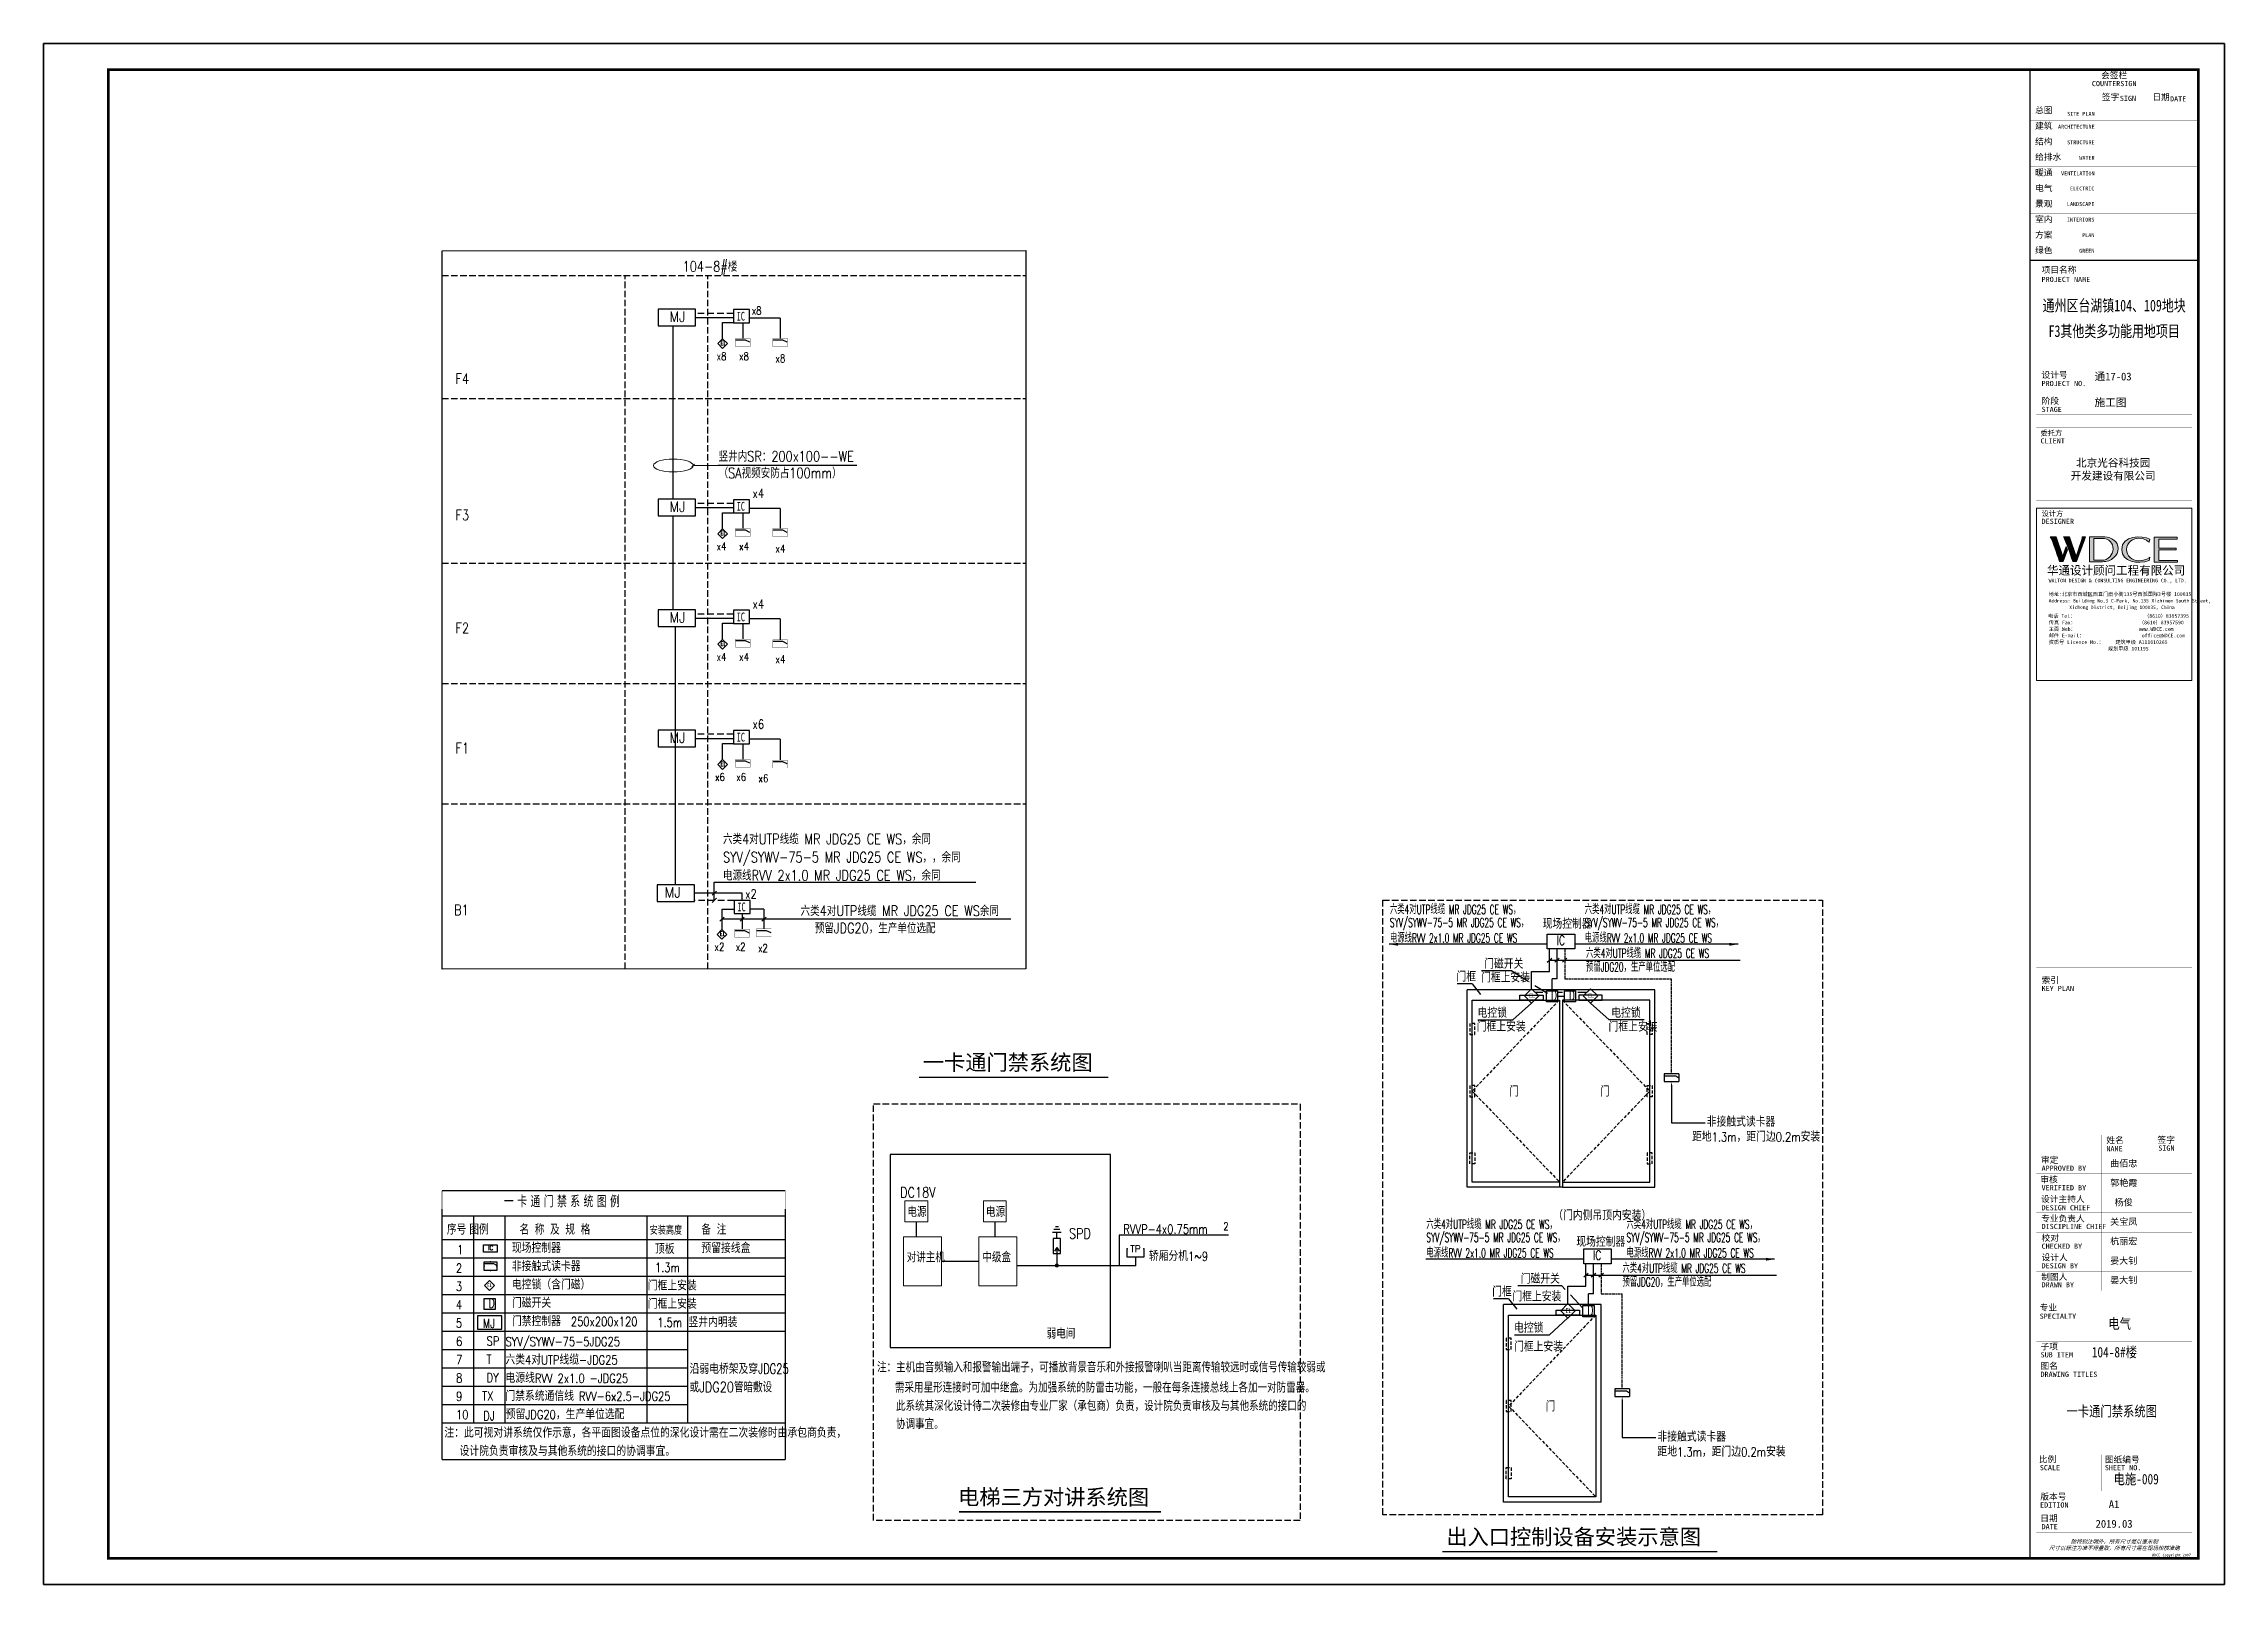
# Model space of a CAD drawing. Extents: x -54686 to 596156, y -555137 to 71395.
# Drawn here: x 215754 to 299854, y -261651 to -202251 of the extents above; entities that cross this region are included whole.
import ezdxf
from ezdxf.enums import TextEntityAlignment as Align

# ---------------------------------------------------------------- set-up
doc = ezdxf.new("R2010")
doc.units = 0
doc.header["$LTSCALE"] = 1000
for name, pattern in [('ah-pole_200$0$CENTER2', [28.575, 19.05, -3.175, 3.175, -3.175]), ('CONTINOUS', [0]), ('DASH', [0.35, 0.25, -0.1]), ('DASH1', [0.09375, 0.0625, -0.03125]), ('HIDDEN', [0.375, 0.25, -0.125]), ('VENT', [0.1875, 0.125, -0.0625])]:
    doc.linetypes.add(name, pattern=pattern)
doc.layers.get('0').update_dxf_attribs({"linetype": 'CONTINUOUS'})
doc.layers.get('Defpoints').update_dxf_attribs({"linetype": 'CONTINUOUS'})
for name, color, linetype in [('0-弱电', 7, 'CONTINUOUS'), ('A', 3, 'CONTINUOUS'), ('ah-pole_200$0$A-FLOR-8', 252, 'ah-pole_200$0$CENTER2'), ('DATA', 252, 'CONTINUOUS'), ('DIAN1', 252, 'CONTINUOUS'), ('DIM-系统', 3, 'CONTINUOUS'), ('DQ', 7, 'CONTINOUS'), ('E-ANNO-TABT', 252, 'CONTINUOUS'), ('E-EQUIP-通讯', 3, 'CONTINUOUS'), ('E-TEL_TEXT', 252, 'CONTINUOUS'), ('ELV-CCTV', 252, 'CONTINUOUS'), ('EP', 252, 'CONTINUOUS'), ('EPP', 252, 'DASH1'), ('EQUIP', 3, 'CONTINUOUS'), ('EQUIP-消防', 3, 'CONTINUOUS'), ('EQUIP-通讯', 3, 'CONTINUOUS'), ('EV-LINE', 252, 'CONTINUOUS'), ('LIU', 252, 'CONTINUOUS'), ('SCH', 252, 'CONTINUOUS'), ('SHEET_TEXT', 7, 'CONTINUOUS'), ('SYSTEM', 252, 'CONTINUOUS'), ('TEL_TEXT', 3, 'CONTINUOUS'), ('TEL_TITLE', 6, 'CONTINUOUS'), ('TQ', 252, 'CONTINUOUS'), ('TXT', 252, 'CONTINUOUS'), ('TXT-C', 252, 'CONTINUOUS'), ('WALL', 9, 'CONTINUOUS'), ('WIRE-消防', 4, 'TG_FS'), ('WIRE-照明', 1, 'CONTINUOUS'), ('东仁思床', 3, 'CONTINUOUS'), ('电气文字', 7, 'CONTINUOUS')]:
    doc.layers.add(name, color=color, linetype=linetype)
doc.styles.add('-宋体', font='', dxfattribs={"width": 0.8})
doc.styles.add('_HZTXT', font='ROS', dxfattribs={"width": 0.8, "bigfont": 'JD'})
doc.styles.add('_TCH_LABEL', font='COMPLEX', dxfattribs={"bigfont": 'GBCBIG'})
doc.styles.add('_TEL_DIM', font='SIMPLEX', dxfattribs={"width": 0.8, "height": 3.5, "bigfont": 'HZTXT'})
doc.styles.add('AAA', font='simhei.ttf', dxfattribs={"width": 0.8})
doc.styles.add('MM', font='complex.shx', dxfattribs={"width": 0.8, "bigfont": 'hztxt.shx'})
doc.styles.add('PB', font='complex.shx', dxfattribs={"width": 0.64, "bigfont": 'hztxt.shx'})
doc.styles.get("Standard").update_dxf_attribs({"font": 'GBENOR', "bigfont": 'GBCBIG'})
doc.styles.add('Style-simsun', font='')
doc.styles.add('TG_LINETYPE', font='SIMPLEX', dxfattribs={"width": 0.8, "height": 3, "bigfont": 'HZTXT'})
doc.styles.add('TQ', font='simhei.ttf')
doc.styles.add('华文细黑', font='STXIHEI.TTF', dxfattribs={"height": 10})
doc.styles.add('图签信息$0$hwxh', font='STXIHEI.TTF')
doc.styles.add('图签信息$0$华文细黑', font='STXIHEI.TTF', dxfattribs={"height": 10})
doc.styles.get('-宋体').set_extended_font_data('NSimSun')
doc.styles.get('Style-simsun').set_extended_font_data('SimSun')
doc.linetypes.add('TG_FS', pattern='A,2,-0.6,["FS",TG_LINETYPE,S=0.1,R=0,X=-0.5,Y=-0.15],0', length=2.6)
doc.dimstyles.get("Standard").update_dxf_attribs({"dimscale": 100, "dimtxt": 3.5, "dimasz": 1, "dimexe": 2.5, "dimexo": 3, "dimgap": 1.5, "dimtad": 1, "dimdec": 0, "dimzin": 0, "dimdsep": 46, "dimtxsty": 'Standard', "dimblk": 'ARCHTICK', "dimcen": 0.09, "dimadec": 0, "dimazin": 0, "dimtfac": 1, "dimtdec": 0, "dimtix": 1, "dimtmove": 2, "dimatfit": 3, "dimfxl": 0, "dimtolj": 1, "dimtzin": 0, "dimarcsym": 0})

msp = doc.modelspace()

# ---------------------------------------------------------------- texts
at = {"color": 7, "style": '_HZTXT', "width": 0.8}
for s, height, p in [('安装高度', 300, (239128, -248165)), ('备  注', 370, (241123, -248165))]:
    msp.add_text(s, height=height, dxfattribs=at).set_placement(p)
at = {"layer": 'DIM-系统', "color": 7, "style": '_HZTXT', "width": 0.8}
for s, height, p in [('序号 图例', 403.6, (231310, -248165)), ('名  称  及  规  格', 370, (234107, -248165))]:
    msp.add_text(s, height=height, dxfattribs=at).set_placement(p)
at = {"layer": 'DQ', "color": 7, "style": '_HZTXT', "width": 0.8}
msp.add_text('  一 卡 通 门 禁 系 统 图 例', height=450, dxfattribs=at).set_placement((233239, -247114))
at = {"layer": 'E-ANNO-TABT', "color": 7, "style": 'MM'}
for s, height, width, p in [('104-8#楼', 400, 0.8, (240398, -211042)), ('x8', 300, 0.8, (243059, -212692)), ('x8', 300, 0.8, (241706, -214454)), ('x8', 300, 0.8, (242573, -214454)), ('x8', 300, 0.8, (243976, -214541)), ('F4', 400, 0.8, (231641, -215372)), ('竖井内SR：200x100--WE', 400, 0.8, (241785, -218363)), ('（SA视频安防占100mm）', 400, 0.8, (241785, -219005)), ('x4', 350, 0.8, (243094, -219764)), ('F3', 400, 0.8, (231641, -220627)), ('x4', 300, 0.8, (241706, -221781)), ('x4', 300, 0.8, (242573, -221781)), ('x4', 300, 0.8, (243976, -221868)), ('x4', 350, 0.8, (243094, -224028)), ('F2', 400, 0.8, (231641, -224978)), ('x4', 300, 0.8, (241706, -226045)), ('x4', 300, 0.8, (242573, -226045)), ('x4', 300, 0.8, (243976, -226133)), ('x6', 350, 0.8, (243094, -228663)), ('F1', 400, 0.8, (231641, -229613)), ('x6', 300, 0.8, (241648, -230674)), ('x6', 300, 0.8, (242464, -230674)), ('x6', 300, 0.8, (243324, -230726)), ('六类4对UTP线缆 MR JDG25 CE WS，余同', 400, 0.8, (241953, -233115)), ('SYV/SYWV-75-5 MR JDG25 CE WS，，余同', 400, 0.8, (241953, -233815)), ('电源线RVV 2x1.0 MR JDG25 CE WS，余同', 400, 0.8, (241953, -234515)), ('B1', 400, 0.8, (231590, -235851)), ('x2', 350, 0.8, (242809, -235210)), ('六类4对UTP线缆 MR JDG25 CE WS余同', 400, 0.8, (244946, -235883)), ('六类4对UTP线缆 MR JDG25 CE WS，', 350, 0.6, (267674, -235807)), ('六类4对UTP线缆 MR JDG25 CE WS，', 350, 0.6, (275186, -235807)), ('预留JDG20，生产单位选配', 400, 0.8, (245495, -236551)), ('SYV/SYWV-75-5 MR JDG25 CE WS，', 350, 0.6, (267674, -236311)), ('现场控制器', 350, 0.8, (273563, -236371)), ('SYV/SYWV-75-5 MR JDG25 CE WS，', 350, 0.6, (275186, -236311)), ('x2', 300, 0.8, (241626, -237221)), ('x2', 300, 0.8, (242442, -237221)), ('x2', 300, 0.8, (243302, -237273)), ('电源线RVV 2x1.0 MR JDG25 CE WS', 350, 0.6, (267674, -236908)), ('电源线RVV 2x1.0 MR JDG25 CE WS', 350, 0.6, (275186, -236908)), ('六类4对UTP线缆 MR JDG25 CE WS', 350, 0.6, (275235, -237498)), ('门磁开关', 350, 0.8, (271309, -237915)), ('预留JDG20，生产单位选配', 350, 0.6, (275235, -238028)), ('门框', 350, 0.8, (270240, -238410)), ('门框上安装', 350, 0.8, (271189, -238444)), ('电控锁', 350, 0.8, (271055, -239804)), ('电控锁', 350, 0.8, (276209, -239804)), ('门框上安装', 350, 0.8, (271020, -240337)), ('门框上安装', 350, 0.8, (276105, -240341)), ('非接触式读卡器', 350, 0.8, (279890, -244001)), ('距地1.3m，距门边0.2m安装', 350, 0.8, (279324, -244579)), ('DC18V', 400, 0.8, (248785, -246739)), ('电源', 400, 0.8, (249065, -247488)), ('电源', 400, 0.8, (252095, -247488)), ('（门内侧吊顶内安装）', 350, 0.8, (273971, -247611)), ('RVVP-4x0.75mm', 350, 0.8, (257394, -248132)), ('2', 300, 0.8, (261249, -247994)), ('六类4对UTP线缆 MR JDG25 CE WS，', 350, 0.6, (269079, -247949)), ('SYV/SYWV-75-5 MR JDG25 CE WS，', 350, 0.6, (269079, -248453)), ('六类4对UTP线缆 MR JDG25 CE WS，', 350, 0.6, (276797, -247949)), ('SYV/SYWV-75-5 MR JDG25 CE WS，', 350, 0.6, (276797, -248453)), ('1', 350, 0.8, (231702, -248927)), ('现场控制器', 350, 0.8, (233815, -248867)), ('顶板', 350, 0.8, (239331, -248905)), ('预留接线盒', 350, 0.8, (241123, -248871)), ('对讲主机', 400, 0.8, (249041, -249235)), ('中级盒', 400, 0.8, (251956, -249235)), ('轿厢分机1~9', 350, 0.8, (258378, -249178)), ('电源线RVV 2x1.0 MR JDG25 CE WS', 350, 0.6, (269079, -249050)), ('现场控制器', 350, 0.8, (274862, -248630)), ('电源线RVV 2x1.0 MR JDG25 CE WS', 350, 0.6, (276797, -249050)), ('2', 350, 0.8, (231656, -249634)), ('非接触式读卡器', 350, 0.8, (233815, -249574)), ('1.3m', 350, 0.8, (239331, -249611)), ('门磁开关', 350, 0.8, (272715, -250057)), ('六类4对UTP线缆 MR JDG25 CE WS', 350, 0.6, (276640, -249640)), ('3', 350, 0.8, (231656, -250340)), ('门磁开关', 350, 0.8, (233815, -250986)), ('电控锁（含门磁）', 350, 0.8, (233815, -250280)), ('门框上安装', 350, 0.8, (239054, -250317)), ('门框', 350, 0.8, (271618, -250552)), ('门框上安装', 350, 0.8, (272397, -250739)), ('预留JDG20，生产单位选配', 350, 0.6, (276640, -250170)), ('4', 350, 0.8, (231651, -251046)), ('5', 350, 0.8, (231656, -251753)), ('MJ', 350, 0.8, (232690, -251767)), ('门禁控制器  250x200x120', 350, 0.8, (233815, -251693)), ('门框上安装', 350, 0.8, (239054, -251024)), ('1.5m', 350, 0.8, (239421, -251730)), ('竖井内明装', 350, 0.8, (240622, -251730)), ('6', 350, 0.8, (231661, -252459)), ('SP', 350, 0.8, (232840, -252446)), ('SYV/SYWV-75-5JDG25 ', 350, 0.8, (233565, -252467)), ('弱电间', 400, 0.8, (254438, -252177)), ('门框上安装', 350, 0.8, (272460, -252675)), ('电控锁', 350, 0.8, (272460, -251946)), ('7', 350, 0.8, (231661, -253165)), ('T', 350, 0.8, (232840, -253153)), ('六类4对UTP线缆-JDG25', 350, 0.8, (233565, -253173)), ('沿弱电桥架及穿JDG25', 400, 0.7, (240665, -253538)), ('注：主机由音频输入和报警输出端子，可播放背景音乐和外接报警喇叭当距离传输较远时或信号传输较弱或', 400, 0.8, (247893, -253477)), ('8', 350, 0.8, (231661, -253872)), ('DY', 350, 0.8, (232840, -253859)), ('电源线RVV 2x1.0 -JDG25', 350, 0.8, (233565, -253880)), ('或JDG20管暗敷设', 400, 0.8, (240665, -254244)), ('需采用星形连接时可加中继盒。为加强系统的防雷击功能，一般在每条连接总线上各加一对防雷器。', 400, 0.8, (248585, -254259)), ('9', 350, 0.8, (231661, -254578)), ('TX', 350, 0.8, (232666, -254566)), ('门禁系统通信线 RVV-6x2.5-JDG25', 350, 0.8, (233562, -254573)), ('此系统其深化设计待二次装修由专业厂家（承包商）负责，设计院负责审核及与其他系统的接口的', 400, 0.8, (248626, -254966)), ('注：此可视对讲系统仅作示意，各平面图设备点位的深化设计需在二次装修时由承包商负责，', 350, 0.8, (231209, -255991)), ('10', 350, 0.8, (231661, -255284)), ('DJ', 350, 0.8, (232711, -255329, -9297)), ('预留JDG20，生产单位选配', 350, 0.8, (233577, -255279)), ('协调事宜。', 400, 0.8, (248626, -255666)), ('设计院负责审核及与其他系统的接口的协调事宜。', 350, 0.8, (231794, -256697)), ('距地1.3m，距门边0.2m安装', 350, 0.8, (277990, -256721)), ('非接触式读卡器', 350, 0.8, (277990, -256143))]:
    msp.add_text(s, height=height, dxfattribs=dict(at, width=width)).set_placement(p)
at = {"layer": 'E-ANNO-TABT', "color": 7, "style": 'MM', "width": 0.8}
msp.add_text('SPD', height=400, dxfattribs=at).set_placement((255296, -248129), align=Align.MIDDLE_LEFT)
at = {"layer": 'SHEET_TEXT', "style": '华文细黑'}
for tag, p in [('曲佰忠', (295973, -245297)), ('郭艳霞', (295973, -246047)), ('杨俊', (295973, -246797)), ('关宝凤', (295973, -247547)), ('杭丽宏', (295973, -248297)), ('晏大钊', (295973, -249047)), ('晏大钊', (295973, -249797))]:
    msp.add_attdef(tag, text='', height=250, dxfattribs=at).set_placement(p, align=Align.TOP_CENTER)
at = {"layer": 'TQ', "color": 7, "style": 'TQ'}
for s, p in [('一卡通门禁系统图', (249661, -241827)), ('电梯三方对讲系统图', (251022, -258584)), ('出入口控制设备安装示意图', (269848, -260119))]:
    msp.add_text(s, height=600, dxfattribs=at).set_placement(p)
at = {"layer": 'TXT', "color": 0, "style": '-宋体', "width": 0.7}
for p in [(272283, -242806), (275785, -242806), (273689, -254948)]:
    msp.add_text('门', height=360, dxfattribs=at).set_placement(p)
at = {"layer": 'TXT-C', "color": 7, "style": 'PB', "width": 0.9}
for p in [(239888, -212980), (239888, -220307), (239888, -224572), (239888, -229207), (239707, -235169)]:
    msp.add_text('MJ', height=400.4, dxfattribs=at).set_placement(p)
at = {"layer": '电气文字', "style": 'AAA', "width": 0.8}
for s, p in [('电气', (295380, -251799)), ('104-8#楼', (294742, -252899)), ('一卡通门禁系统图', (293764, -255175)), ('电施-009', (295582, -257793))]:
    msp.add_text(s, height=400, dxfattribs=at).set_placement(p)

# ---------------------------------------------------------------- blocks, each defined once
blk = doc.blocks.new('$equip_U$00000251(郝)')
for p, q in [((-0.5, 0.5), (-0.5, 1)), ((0.5, 0.5), (-0.5, 0.5)), ((0, 0.5), (0, 0)), ((0.5, 1), (0.5, 0.5))]:
    blk.add_line(p, q)
for p in [(-0.5, 1), (0, 0), (0.5, 1)]:
    blk.add_point(p)
at = {"color": 7, "style": '_TCH_LABEL'}
blk.add_attdef('$TEXT$', text='', height=0.4, dxfattribs=at).set_placement((0, 1), align=Align.MIDDLE_CENTER)
at = {"color": 7, "style": '_TCH_LABEL', "flags": 1}
blk.add_attdef('A', text='', height=0.000025, dxfattribs=at).set_placement((0, 0), align=Align.MIDDLE_CENTER)
blk = doc.blocks.new('_LINKPT1')
blk.add_line((0, 0), (0, 0))
blk = doc.blocks.new('_Y29ERS')
at = {"ltscale": 0.2}
blk.add_lwpolyline([(-0.5, 0.5), (0.49, 0.5), (0.49, -0.49), (-0.5, -0.49)], close=True, dxfattribs=at)
at = {"xscale": 0.002, "yscale": 0.002, "zscale": 0.002}
for p in [(-0.5, 0), (0, 0.5), (0.5, 0), (0, -0.5)]:
    blk.add_blockref('_LINKPT1', p, dxfattribs=at)
at = {"layer": 'TXT', "color": 0, "style": '_TEL_DIM', "width": 0.7}
blk.add_text('D', height=0.833, dxfattribs=at).set_placement((-0.09, -0.34))
blk = doc.blocks.new('A$C13450D21')
at = {"layer": '东仁思床'}
blk.add_lwpolyline([(18, 0), (36.1, 18), (18, 36.1), (0, 18)], close=True, dxfattribs=at)
at = {"color": 3, "style": '_TEL_DIM', "width": 0.7}
blk.add_text('EL', height=16, dxfattribs=at).set_placement((10.2, 11.9))
blk = doc.blocks.new('A$C42950626')
at = {"color": 0}
for p, q in [((27.2, 20.8), (0.8, 20.8)), ((39.5, 13.8), (27.2, 20.8))]:
    blk.add_line(p, q, dxfattribs=at)
at = {"color": 0, "const_width": 0.791}
blk.add_lwpolyline([(0.4, 26.6), (40, 26.6), (40, 0.4), (0.4, 0.4)], close=True, dxfattribs=at)
blk = doc.blocks.new('IC')
at = {"layer": 'EQUIP-通讯', "color": 3, "linetype": 'Continuous'}
for p, q in [((-3.7, 0), (-3.7, -5.06)), ((2.53, 0), (-3.7, 0)), ((-3.7, -5.06), (2.53, -5.06)), ((2.53, -5.06), (2.53, 0))]:
    blk.add_line(p, q, dxfattribs=at)
at = {"layer": 'EQUIP-通讯', "color": 3, "linetype": 'Continuous', "style": '-宋体', "width": 0.7}
blk.add_text('IC', height=3.371, dxfattribs=at).set_placement((-0.86, -2.53), align=Align.MIDDLE)
blk = doc.blocks.new('$equip$00001876')
at = {"color": 0, "linetype": 'Continuous'}
blk.add_lwpolyline([(-0.625, 0.415), (0.625, 0.415), (0.625, -0.415), (-0.625, -0.415)], close=True, dxfattribs=at)
blk.add_lwpolyline([(0.625, 0.075), (0.325, 0.215), (-0.625, 0.215)], dxfattribs=at)
for p in [(-0.625, 0), (0, 0.415), (0.625, 0), (0, -0.415)]:
    blk.add_point(p)
at = {"layer": 'TEL_TEXT', "style": '_TEL_DIM', "flags": 1}
blk.add_attdef('A', text='', height=0.00002, dxfattribs=at).set_placement((0, 0), align=Align.MIDDLE_CENTER)
blk = doc.blocks.new('电锁1')
at = {"layer": 'EQUIP-通讯', "lineweight": -3}
blk.add_lwpolyline([(509144130, 306530413), (509143883, 306530660), (509143637, 306530413), (509143883, 306530167)], close=True, dxfattribs=at)
at = {"layer": 'EQUIP-通讯', "linetype": 'Continuous', "lineweight": 0, "style": 'Style-simsun', "width": 0.799999}
blk.add_text('EL', height=180.4, dxfattribs=at).set_placement((509143896, 306530422), align=Align.MIDDLE_CENTER)
blk = doc.blocks.new('_Y31FCB')
for p, q in [((0.65, 0.7), (-0.65, 0.7)), ((-0.65, 0.7), (-0.65, 0)), ((-0.65, 0.51), (0.38, 0.51)), ((-0.65, 0), (0.65, 0)), ((0.38, 0.51), (0.65, 0.34)), ((0.65, 0.7), (0.65, 0))]:
    blk.add_line(p, q)
blk.add_arc((0.38, 0.51), 0.001, 57.474, 90)
at = {"xscale": 0.002, "yscale": 0.002, "zscale": 0.002}
for p in [(-0.65, 0.35), (-0.65, 0.35), (0, 0.7), (0, 0.7), (0, 0), (0, 0), (0.65, 0.35), (0.65, 0.35)]:
    blk.add_blockref('_LINKPT1', p, dxfattribs=at)
at = {"flags": 9}
blk.add_attdef('A', (0, 0), '', height=0.00002, dxfattribs=at)
blk = doc.blocks.new('_Y30FKO')
blk.add_lwpolyline([(0, -0.64), (0.64, 0), (0, 0.64), (-0.64, 0)], close=True)
at = {"xscale": 0.002, "yscale": 0.002, "zscale": 0.002}
for p in [(-0.32, 0.32), (0.32, 0.32), (-0.32, -0.32), (0.32, -0.32)]:
    blk.add_blockref('_LINKPT1', p, dxfattribs=at)
at = {"width": 0.8, "flags": 8}
blk.add_attdef('$TEXT$', text='', height=0.44, dxfattribs=at).set_placement((0.06, 0.02), align=Align.MIDDLE_CENTER)
at = {"flags": 9}
blk.add_attdef('A', (0, 0), '', height=0.00002, dxfattribs=at)
blk = doc.blocks.new('BAR')
blk.add_solid([(0.2, 1.2), (-0.2, 1.2), (0, 0)])
blk = doc.blocks.new('A$C597B7ED5')
at = {"layer": 'EQUIP-消防'}
for p, q in [((0, 0), (0, 632)), ((0, 632), (1178, 632)), ((1178, 632), (1178, 0)), ((1178, 0), (0, 0))]:
    blk.add_line(p, q, dxfattribs=at)
at = {"layer": 'TXT', "color": 0, "style": '_TEL_DIM', "width": 0.7}
blk.add_text('IC', height=400, dxfattribs=at).set_placement((404, 163))
blk = doc.blocks.new('图签信息$0$WDCE Copyright200X')
at = {"const_width": 0.016}
blk.add_lwpolyline([(-10.6, 1.26, 1), (-11.4, 1.26, 1)], format="xyb", close=True, dxfattribs=at)
at = {"style": '图签信息$0$华文细黑'}
for s, p in [('WDCE ', (-11.46, 0.5)), ('     Copyright ', (-3.51, 0.5))]:
    blk.add_text(s, height=1, dxfattribs=at).set_placement(p, align=Align.BOTTOM_RIGHT)
blk.add_text('c', height=0.6, dxfattribs=at).set_placement((-11.04, 1.35), align=Align.MIDDLE_CENTER)
blk.add_attdef('200X', text='', height=1, dxfattribs=at).set_placement((-0.45, 0.5), align=Align.BOTTOM_RIGHT)
blk = doc.blocks.new('图签信息$0$logo2')
h = blk.add_hatch(color=7)
h.paths.add_polyline_path([(19.02, -7.36), (15.84, -7.36), (15.84, -3.97), (18.97, -3.97), (18.97, -4.24), (16.46, -4.24), (16.46, -5.45), (18.81, -5.45), (18.81, -5.69), (16.47, -5.69), (16.47, -7.12), (19.02, -7.12)])
edge = h.paths.add_edge_path()
edge.add_spline(control_points=[(15.26, -4.21), (15.26, -4.21), (15.13, -4.65), (15.13, -4.65), (15.13, -4.65), (14.62, -4.1), (13.73, -4.1), (13.04, -4.1), (12.07, -4.54), (12.08, -5.62), (12.08, -6.49), (12.77, -7.16), (13.73, -7.17), (14.66, -7.17), (15.23, -6.68), (15.23, -6.68), (15.23, -6.68), (15.16, -7.11), (15.16, -7.11), (13.63, -7.7), (11.42, -7.29), (11.41, -5.64), (11.4, -3.72), (14.16, -3.66), (15.26, -4.21)], knot_values=[0, 0, 0, 0, 1, 1, 1, 2, 2, 2, 3, 3, 3, 4, 4, 4, 5, 5, 5, 6, 6, 6, 7, 7, 7, 8, 8, 8, 8], degree=3, periodic=0)
edge = h.paths.add_edge_path(flags=16)
edge.add_spline(control_points=[(10.23, -5.57), (10.23, -5.16), (10.12, -4.83), (9.9, -4.58), (9.63, -4.27), (9.23, -4.12), (8.69, -4.12), (8.69, -4.12), (7.64, -4.12), (7.64, -4.12), (7.64, -4.12), (7.64, -7.1), (7.64, -7.1), (7.64, -7.1), (8.66, -7.1), (8.66, -7.1), (9.13, -7.1), (9.52, -6.93), (9.82, -6.6), (10.09, -6.31), (10.23, -5.96), (10.23, -5.57)], knot_values=[0, 0, 0, 0, 1, 1, 1, 2, 2, 2, 3, 3, 3, 4, 4, 4, 5, 5, 5, 6, 6, 6, 7, 7, 7, 7], degree=3, periodic=0)
edge = h.paths.add_edge_path()
edge.add_spline(control_points=[(10.92, -5.51), (10.92, -5.96), (10.72, -6.37), (10.34, -6.72), (9.92, -7.1), (9.41, -7.29), (8.82, -7.29), (8.82, -7.29), (7.03, -7.29), (7.03, -7.29), (7.03, -7.29), (7.03, -3.92), (7.03, -3.92), (7.03, -3.92), (9.1, -3.92), (9.1, -3.92), (9.59, -3.92), (10.01, -4.06), (10.36, -4.34), (10.73, -4.64), (10.92, -5.03), (10.92, -5.51)], knot_values=[0, 0, 0, 0, 1, 1, 1, 2, 2, 2, 3, 3, 3, 4, 4, 4, 5, 5, 5, 6, 6, 6, 7, 7, 7, 7], degree=3, periodic=0)
at = {"lineweight": 0}
blk.add_lwpolyline([(19.02, -7.36), (15.84, -7.36), (15.84, -3.97), (18.97, -3.97), (18.97, -4.24), (16.46, -4.24), (16.46, -5.45), (18.81, -5.45), (18.81, -5.69), (16.47, -5.69), (16.47, -7.12), (19.02, -7.12), (19.02, -7.36)], dxfattribs=at)
for points, knots in [([(10.92, -5.51), (10.92, -5.96), (10.72, -6.37), (10.34, -6.72), (9.92, -7.1), (9.41, -7.29), (8.82, -7.29), (8.82, -7.29), (7.03, -7.29), (7.03, -7.29), (7.03, -7.29), (7.03, -3.92), (7.03, -3.92), (7.03, -3.92), (9.1, -3.92), (9.1, -3.92), (9.59, -3.92), (10.01, -4.06), (10.36, -4.34), (10.73, -4.64), (10.92, -5.03), (10.92, -5.51)], [0, 0, 0, 0, 1, 1, 1, 2, 2, 2, 3, 3, 3, 4, 4, 4, 5, 5, 5, 6, 6, 6, 7, 7, 7, 7]), ([(10.23, -5.57), (10.23, -5.16), (10.12, -4.83), (9.9, -4.58), (9.63, -4.27), (9.23, -4.12), (8.69, -4.12), (8.69, -4.12), (7.64, -4.12), (7.64, -4.12), (7.64, -4.12), (7.64, -7.1), (7.64, -7.1), (7.64, -7.1), (8.66, -7.1), (8.66, -7.1), (9.13, -7.1), (9.52, -6.93), (9.82, -6.6), (10.09, -6.31), (10.23, -5.96), (10.23, -5.57)], [0, 0, 0, 0, 1, 1, 1, 2, 2, 2, 3, 3, 3, 4, 4, 4, 5, 5, 5, 6, 6, 6, 7, 7, 7, 7]), ([(15.26, -4.21), (15.26, -4.21), (15.13, -4.65), (15.13, -4.65), (15.13, -4.65), (14.62, -4.1), (13.73, -4.1), (13.04, -4.1), (12.07, -4.54), (12.08, -5.62), (12.08, -6.49), (12.77, -7.16), (13.73, -7.17), (14.66, -7.17), (15.23, -6.68), (15.23, -6.68), (15.23, -6.68), (15.16, -7.11), (15.16, -7.11), (13.63, -7.7), (11.42, -7.29), (11.41, -5.64), (11.4, -3.72), (14.16, -3.66), (15.26, -4.21)], [0, 0, 0, 0, 1, 1, 1, 2, 2, 2, 3, 3, 3, 4, 4, 4, 5, 5, 5, 6, 6, 6, 7, 7, 7, 8, 8, 8, 8])]:
    blk.add_open_spline(points, degree=3, knots=knots, dxfattribs=at)
blk = doc.blocks.new('图签信息$0$logo1')
h = blk.add_hatch(color=8)
edge = h.paths.add_edge_path()
edge.add_spline(control_points=[(3.86, -5.21), (3.63, -5.88), (3.39, -6.56), (3.39, -6.56), (3.39, -6.56), (2.5, -3.91), (2.5, -3.91), (2.5, -3.91), (1.8, -3.91), (1.69, -3.91), (2.02, -4.39), (2.95, -7.27), (2.95, -7.27), (2.95, -7.27), (3.44, -7.27), (3.44, -7.27), (3.44, -7.27), (4.03, -5.66), (4.03, -5.66), (4.03, -5.66), (3.86, -5.21), (3.86, -5.21)], knot_values=[0, 0, 0, 0, 1, 1, 1, 2, 2, 2, 3, 3, 3, 4, 4, 4, 5, 5, 5, 6, 6, 6, 7, 7, 7, 7], degree=3, periodic=0)
h = blk.add_hatch(color=7)
edge = h.paths.add_edge_path()
edge.add_spline(control_points=[(6.04, -3.91), (6.09, -4.1), (5.2, -6.56), (5.2, -6.56), (5.2, -6.56), (4.3, -3.91), (4.3, -3.91), (4.3, -3.91), (3.6, -3.91), (3.49, -3.91), (3.82, -4.39), (4.75, -7.27), (4.75, -7.27), (4.75, -7.27), (5.24, -7.27), (5.24, -7.27), (5.24, -7.27), (6.33, -4.3), (6.33, -4.3), (6.33, -4.3), (6.48, -3.91), (6.48, -3.91), (6.48, -3.91), (6.21, -3.91), (6.04, -3.91)], knot_values=[0, 0, 0, 0, 1, 1, 1, 2, 2, 2, 3, 3, 3, 4, 4, 4, 5, 5, 5, 6, 6, 6, 7, 7, 7, 8, 8, 8, 8], degree=3, periodic=0)
at = {"color": 8, "lineweight": 0}
blk.add_open_spline([(3.86, -5.21), (3.63, -5.88), (3.39, -6.56), (3.39, -6.56), (3.39, -6.56), (2.5, -3.91), (2.5, -3.91), (2.5, -3.91), (1.8, -3.91), (1.69, -3.91), (2.02, -4.39), (2.95, -7.27), (2.95, -7.27), (2.95, -7.27), (3.44, -7.27), (3.44, -7.27), (3.44, -7.27), (4.03, -5.66), (4.03, -5.66), (4.03, -5.66), (3.86, -5.21), (3.86, -5.21)], degree=3, knots=[0, 0, 0, 0, 1, 1, 1, 2, 2, 2, 3, 3, 3, 4, 4, 4, 5, 5, 5, 6, 6, 6, 7, 7, 7, 7], dxfattribs=at)
at = {"lineweight": 0}
blk.add_open_spline([(6.04, -3.91), (6.09, -4.1), (5.2, -6.56), (5.2, -6.56), (5.2, -6.56), (4.3, -3.91), (4.3, -3.91), (4.3, -3.91), (3.6, -3.91), (3.49, -3.91), (3.82, -4.39), (4.75, -7.27), (4.75, -7.27), (4.75, -7.27), (5.24, -7.27), (5.24, -7.27), (5.24, -7.27), (6.33, -4.3), (6.33, -4.3), (6.33, -4.3), (6.48, -3.91), (6.48, -3.91), (6.48, -3.91), (6.21, -3.91), (6.04, -3.91)], degree=3, knots=[0, 0, 0, 0, 1, 1, 1, 2, 2, 2, 3, 3, 3, 4, 4, 4, 5, 5, 5, 6, 6, 6, 7, 7, 7, 8, 8, 8, 8], dxfattribs=at)
blk.add_blockref('图签信息$0$logo2', (0, 0))
blk = doc.blocks.new('图签信息$0$时间-logo')
at = {"layer": 'Defpoints', "lineweight": 0}
blk.add_lwpolyline([(0, -23.46), (-21.17, -23.46), (-21.17, 0), (0, 0), (0, -23.46)], dxfattribs=at)
blk.add_blockref('图签信息$0$logo1', (-20.97, 0))
at = {"style": '图签信息$0$hwxh'}
for s, height, p in [('华通设计顾问工程有限公司 ', 1.15, (-19.73, -9.05)), ('WALTON DESIGN & CONSULTING ENGINEERING CO., LTD.', 0.5, (-19.5, -10.1)), ('地址:北京市西城区西直门南小街135号西派国际3号楼 100035', 0.5, (-19.48, -11.94)), ('电话 Tel：                        （8610）83957395 ', 0.5, (-19.56, -14.91)), ('Address: Building No.3 C-Park, No.135 Xizhimen South Street, ', 0.47, (-19.48, -12.83)), ('Xicheng District, Beijing 100035, China ', 0.47, (-16.69, -13.72)), ('传真 Fax：                      （8610）83957590 ', 0.5, (-19.48, -15.8)), ('主页 Web：                      www.WDCE.com ', 0.5, (-19.48, -16.69)), ('邮件 E-mail：                    office@WDCE.com ', 0.5, (-19.48, -17.58)), ('资质号 Licence No.：    建筑甲级 A111010265 ', 0.5, (-19.48, -18.47)), ('   规划甲级 101195', 0.5, (-12.6, -19.36))]:
    blk.add_text(s, height=height, dxfattribs=at).set_placement(p)
blk = doc.blocks.new('图签-A1')
at = {"const_width": 0.5}
for points in [[(-65, 574), (-65, 500.5), (0, 500.5), (0, 574)], [(-65, 0), (0, 0), (0, 500.5), (-65, 500.5)]]:
    blk.add_lwpolyline(points, close=True, dxfattribs=at)
at = {"const_width": 0.05}
for points in [[(-65, 566.5), (0, 566.5)], [(-39.14, 566.5), (-39.14, 500.5)], [(-19.1, 566.5), (-19.1, 500.5)], [(-65, 560.5), (0, 560.5)], [(-65, 554.5), (0, 554.5)], [(-65, 548.5), (0, 548.5)], [(-65, 542.5), (0, 542.5)], [(-65, 536.5), (0, 536.5)], [(-65, 530.5), (0, 530.5)], [(-65, 524.5), (0, 524.5)], [(-65, 518.5), (0, 518.5)], [(-65, 512.5), (0, 512.5)], [(-65, 512.5), (0, 512.5)], [(-65, 506.5), (0, 506.5)], [(-65, 500.5), (0, 500.5)], [(-62.5, 450.87), (-2.5, 450.87)], [(-62.5, 440.87), (-2.5, 440.87)], [(-2.5, 407.85), (-2.5, 436.12), (-62.5, 436.12), (-62.5, 407.85)], [(-62.5, 407.85), (-2.5, 407.85)], [(-62.5, 404.92), (-62.5, 227.83)], [(-62.5, 404.92), (-2.5, 404.92)], [(-62.5, 227.83), (-2.5, 227.83), (-2.5, 404.92)], [(-57.5, 338.36), (-7.5, 338.36)], [(-57.5, 288.83), (-7.5, 288.83)], [(-62.5, 227.83), (-2.5, 227.83)], [(-57.5, 234.85), (-7.5, 234.85)], [(-62.5, 217.74), (-2.5, 217.74)], [(-62.5, 103.26), (-2.5, 103.26), (-2.5, 163.26), (-62.5, 163.26), (-62.5, 103.26)], [(-37.5, 163.26), (-37.5, 103.26)], [(-20, 163.26), (-20, 103.26)], [(-62.5, 155.76), (-2.5, 155.76)], [(-62.5, 148.26), (-2.5, 148.26)], [(-62.5, 140.76), (-2.5, 140.76)], [(-62.5, 133.26), (-2.5, 133.26)], [(-62.5, 125.76), (-2.5, 125.76)], [(-62.5, 118.26), (-2.5, 118.26)], [(-62.5, 110.76), (-2.5, 110.76)], [(-62.5, 98.5), (-2.5, 98.5), (-2.5, 10), (-62.5, 10), (-62.5, 98.5)], [(-62.5, 83.5), (-2.5, 83.5)], [(-62.5, 76), (-2.5, 76)], [(-62.5, 40), (-2.5, 40)], [(-37.5, 40), (-37.5, 26)], [(-62.5, 26), (-2.5, 26)], [(-62.5, 18), (-2.5, 18)]]:
    blk.add_lwpolyline(points, dxfattribs=at)
at = {"ltscale": 0.001, "xscale": 2.834689937531525, "yscale": 2.834689937531525, "zscale": 2.834689937531525}
blk.add_blockref('图签信息$0$时间-logo', (-2.5, 404.92), dxfattribs=at)
blk.add_blockref('图签信息$0$WDCE Copyright200X', (-2.5, 0)).add_auto_attribs({'200X': '2007'})
at = {"style": '图签信息$0$华文细黑'}
for s, height, p in [('会签栏', 2.4, (-32.5, 573)), ('COUNTERSIGN', 2, (-32.5, 569.6))]:
    blk.add_text(s, height=height, dxfattribs=at).set_placement(p, align=Align.TOP_CENTER)
for s, height, p in [('签字', 2.4, (-37.22, 564.63)), ('SIGN', 2, (-30.32, 563.88)), ('日期', 2.4, (-17.79, 564.58)), ('DATE', 2, (-10.96, 563.7)), ('总图', 2.4, (-63, 559.5)), ('结构', 2.4, (-63, 547.5)), ('建筑', 2.4, (-63, 553.5)), ('给排水', 2.4, (-63, 541.5)), ('暖通', 2.4, (-63, 535.5)), ('电气', 2.4, (-63, 529.5)), ('景观', 2.4, (-63, 523.5)), ('室内', 2.4, (-63, 517.5)), ('绿色', 2.4, (-63, 505.5)), ('方案', 2.4, (-63, 511.5)), ('项目名称', 2.4, (-60.5, 498)), ('PROJECT NAME', 2, (-60.5, 494.08)), ('设计号', 2.4, (-60.54, 457.48)), ('PROJECT NO.', 2, (-60.5, 453.97)), ('阶段', 2.4, (-60.5, 447.47)), ('STAGE', 2, (-60.5, 443.97)), ('委托方', 2, (-60.9, 434.86)), ('CLIENT', 2, (-60.9, 431.86)), ('设计方', 2, (-60.5, 403.83)), ('DESIGNER', 2, (-60.5, 400.83)), ('KEY PLAN', 2, (-60.5, 220.74)), ('索引', 2.4, (-60.5, 224.14)), ('姓名', 2.4, (-35.5, 162.47)), ('签字', 2.4, (-15.81, 162.57)), ('审定', 2.4, (-60.73, 154.81)), ('APPROVED BY', 2, (-60.5, 151.44)), ('NAME', 2, (-35.5, 158.96)), ('SIGN', 2, (-15.5, 159.2)), ('审核', 2.4, (-60.95, 147.29)), ('VERIFIED BY', 2, (-60.5, 143.91)), ('设计主持人', 2.4, (-60.68, 139.76)), ('DESIGN CHIEF', 2, (-60.5, 136.19)), ('专业负责人', 2.4, (-60.67, 132.26)), ('DISCIPLINE CHIEF', 2, (-60.5, 128.98)), ('校对', 2.4, (-60.5, 124.76)), ('CHECKED BY', 2, (-60.5, 121.37)), ('制图人', 2.4, (-60.61, 109.76)), ('设计人', 2.4, (-60.5, 117.26)), ('DESIGN BY', 2, (-60.5, 113.83)), ('DRAWN BY', 2, (-60.5, 106.5)), ('SPECIALTY', 2, (-61.23, 94.38)), ('专业', 2.4, (-61.23, 97.93)), ('SUB ITEM', 2, (-60.88, 79.5)), ('子项', 2.4, (-60.88, 82.92)), ('图名', 2.4, (-60.91, 75.41)), ('DRAWING TITLES', 2, (-60.91, 72)), ('比例', 2.4, (-61.56, 39.42)), ('SCALE', 2, (-61.19, 36)), ('SHEET NO.', 2, (-36.1, 36)), ('图纸编号', 2.4, (-36.1, 39.32)), ('版本号', 2.4, (-61, 25.03)), ('EDITION', 2, (-61.06, 21.61)), ('日期', 2.4, (-61, 16.68)), ('DATE', 2, (-60.5, 13.26))]:
    blk.add_text(s, height=height, dxfattribs=at).set_placement(p, align=Align.TOP_LEFT)
for s, p in [('SITE PLAN', (-40.06, 557.7)), ('ARCHITECTURE', (-40.06, 552.7)), ('STRUCTURE', (-40.06, 546.7)), ('WATER', (-40.06, 540.7)), ('VENTILATION', (-40.06, 534.7)), ('LANDSCAPE', (-40.14, 522.89)), ('ELECTRIC', (-40.14, 528.89)), ('INTERIORS', (-40.14, 516.89)), ('GREEN', (-40.14, 504.89)), ('PLAN', (-40.14, 510.89))]:
    blk.add_text(s, height=1.5, dxfattribs=at).set_placement(p, align=Align.TOP_RIGHT)
at = {"color": 4, "style": '图签信息$0$华文细黑', "width": 0.75}
for s, p in [('通州区台湖镇104、109地块', (-32.5, 480.78)), ('F3其他类多功能用地项目', (-32.5, 470.91))]:
    blk.add_text(s, height=4.5, dxfattribs=at).set_placement(p, align=Align.CENTER)
at = {"color": 4, "style": '图签信息$0$华文细黑'}
for s, p in [('A1', (-32.53, 19.4)), ('2019.03', (-32.53, 11.84))]:
    blk.add_text(s, height=3, dxfattribs=at).set_placement(p, align=Align.CENTER)
at = {"style": '图签信息$0$华文细黑', "oblique": 20}
for s, p in [('尺寸以标注为准不得量取，所有尺寸需在现场校核准确', (-32.5, 4)), ('除特别注明外，所有尺寸是以毫米制', (-32.5, 6.5))]:
    blk.add_text(s, height=1.5, dxfattribs=at).set_placement(p, align=Align.MIDDLE_CENTER)
at = {"color": 4, "ltscale": 0.001, "char_height": 3, "width": 58.4895, "style": '图签信息$0$华文细黑'}
for s, insert, attachment_point in [('通17-03', (-40.06, 455.51), 4), ('施工图', (-40.06, 445.51), 4), ('北京光谷科技园\\P开发建设有限公司', (-32.9, 419.71), 5)]:
    blk.add_mtext(s, dxfattribs=dict(at, insert=insert, attachment_point=attachment_point))
blk = doc.blocks.new('A$C0199260F')
at = {"layer": 'TEL_TITLE'}
blk.add_lwpolyline([(-84100, 59400), (0, 59400), (0, 0), (-84100, 0)], close=True, dxfattribs=at)
blk = doc.blocks.new('SDG AETH AE5H')
at = {"layer": 'DIM-系统'}
blk.add_lwpolyline([(-54686, 13482), (29414, 13482), (29414, -45918), (-54686, -45918)], close=True, dxfattribs=at)

# ---------------------------------------------------------------- linework, layer by layer
at = {"color": 7}
for p, q in [((231121, -256831), (231121, -247186)), ((244351, -246480), (231122, -246480)), ((244351, -247186), (244351, -256831)), ((231121, -247446), (244351, -247446)), ((232332, -247446), (232332, -255418)), ((233543, -247446), (233542, -255418)), ((239015, -247446), (239014, -255418)), ((240582, -247446), (240581, -255418)), ((255001, -248089), (254658, -248089)), ((254944, -247975), (254715, -247975)), ((254887, -247861), (254772, -247861)), ((231121, -248355), (244351, -248355)), ((231121, -249061), (244351, -249061)), ((231121, -249061), (244351, -249061)), ((231121, -249767), (244351, -249767)), ((254829, -249118), (254829, -249358)), ((231121, -250474), (244351, -250474)), ((231121, -251180), (244351, -251180)), ((231121, -251886), (244351, -251886)), ((231121, -252593), (240581, -252593)), ((231121, -253299), (240581, -253299)), ((231121, -254005), (240581, -254005)), ((231121, -254712), (240581, -254712)), ((231121, -255418), (244351, -255418)), ((231121, -256831), (244351, -256831))]:
    msp.add_line(p, q, dxfattribs=at)
msp.add_arc((231122, -246480), 0.505, 90, 180, dxfattribs=at)
at = {"layer": '0-弱电', "color": 7, "lineweight": 0}
for points in [[(248966, -246867), (249848, -246867), (249848, -247675), (248966, -247675)], [(251996, -246867), (252878, -246867), (252878, -247675), (251996, -247675)], [(248921, -248251), (250384, -248251), (250384, -250138), (248921, -250138)], [(251826, -248251), (253289, -248251), (253289, -250138), (251826, -250138)]]:
    msp.add_lwpolyline(points, close=True, dxfattribs=at)
at = {"layer": '0-弱电', "color": 7, "lineweight": 0, "extrusion": (0, 0, -1)}
msp.add_ellipse((240037, -218516), major_axis=(765, 0), ratio=0.323413, dxfattribs=at)
at = {"layer": 'A', "color": 7}
for p, q in [((277895, -238724), (270650, -238724)), ((270650, -239129), (270650, -238724)), ((277895, -239129), (277895, -238724)), ((270650, -246337), (270650, -239129)), ((270848, -246139), (270848, -239129)), ((270848, -239129), (274215, -239129)), ((274215, -239129), (274215, -246337)), ((277697, -239129), (274330, -239129)), ((274330, -239129), (274330, -246337)), ((277697, -246139), (277697, -239129)), ((277895, -246337), (277895, -239129)), ((274330, -246337), (270650, -246337)), ((274215, -246139), (270848, -246139)), ((274330, -246139), (277697, -246139)), ((274330, -246337), (277895, -246337)), ((275818, -250866), (272055, -250866)), ((272055, -251271), (272055, -250866)), ((272055, -258479), (272055, -251271)), ((272253, -258281), (272253, -251271)), ((272253, -251271), (275620, -251271)), ((275620, -251271), (275620, -258281)), ((275818, -258479), (275818, -250866)), ((275818, -258479), (272055, -258479)), ((275620, -258281), (272253, -258281))]:
    msp.add_line(p, q, dxfattribs=at)
at = {"layer": 'A', "color": 7, "linetype": 'VENT'}
for points in [[(274201, -239129), (270848, -242634), (274215, -246139)], [(274330, -239129), (277697, -242634), (274330, -246139)], [(275606, -251271), (272253, -254776), (275620, -258281)]]:
    msp.add_lwpolyline(points, dxfattribs=at)
for points in [[(270752, -240457), (270947, -240457), (270947, -240023), (270752, -240023)], [(277793, -240457), (277598, -240457), (277598, -240023), (277793, -240023)], [(270752, -242851), (270947, -242851), (270947, -242418), (270752, -242418)], [(277793, -242851), (277598, -242851), (277598, -242418), (277793, -242418)], [(270752, -245010), (270947, -245010), (270947, -245443), (270752, -245443)], [(277793, -245010), (277598, -245010), (277598, -245443), (277793, -245443)], [(272157, -252599), (272352, -252599), (272352, -252165), (272157, -252165)], [(272157, -254993), (272352, -254993), (272352, -254560), (272157, -254560)], [(272157, -257152), (272352, -257152), (272352, -257585), (272157, -257585)]]:
    msp.add_lwpolyline(points, close=True, dxfattribs=at)
at = {"layer": 'ah-pole_200$0$A-FLOR-8', "color": 9, "linetype": 'DASH'}
for p, q in [((238176, -237928), (238180, -211185)), ((241367, -237928), (241371, -211185))]:
    msp.add_line(p, q, dxfattribs=at)
at = {"layer": 'ah-pole_200$0$A-FLOR-8', "color": 7, "linetype": 'ByBlock'}
msp.add_lwpolyline([(253628, -237925), (231122, -237930), (231122, -210237), (253631, -210233)], close=True, dxfattribs=at)
at = {"layer": 'ah-pole_200$0$A-FLOR-8', "color": 9, "linetype": 'DASH'}
for points in [[(231121, -211185), (253630, -211185)], [(231121, -215935), (253630, -215935)], [(231121, -222284), (253629, -222284)], [(231122, -226919), (253629, -226919)], [(231122, -231555), (253629, -231555)]]:
    msp.add_lwpolyline(points, dxfattribs=at)
for points in [[(267403, -258965), (267403, -235277), (284359, -235277), (284359, -258965)], [(247760, -243131), (264207, -243131), (264207, -259188), (247760, -259188)]]:
    msp.add_lwpolyline(points, close=True, dxfattribs=at)
at = {"layer": 'DIAN1', "color": 7, "linetype": 'Continuous', "const_width": 76.9}
msp.add_lwpolyline([(254791, -249358, -1), (254868, -249358, -1)], format="xyb", close=True, dxfattribs=at)
at = {"layer": 'DIM-系统', "color": 7, "const_width": 20.2}
msp.add_lwpolyline([(231121, -256831), (231121, -246480), (244351, -246480), (244351, -256831), (231121, -256831)], dxfattribs=at)
at = {"layer": 'E-ANNO-TABT', "color": 7}
msp.add_line((273136, -238017), (273827, -238017), dxfattribs=at)
at = {"layer": 'E-TEL_TEXT'}
msp.add_line((253051, -236005), (241916, -236005), dxfattribs=at)
at = {"layer": 'ELV-CCTV', "color": 3}
for p, q in [((241620, -235281), (241620, -234576)), ((241620, -234576), (251710, -234576))]:
    msp.add_line(p, q, dxfattribs=at)
for points in [[(239452, -213133), (240890, -213133), (240890, -212492), (239452, -212492)], [(239452, -220460), (240890, -220460), (240890, -219819), (239452, -219819)], [(239452, -224724), (240890, -224724), (240890, -224084), (239452, -224084)], [(239452, -229360), (240890, -229360), (240890, -228719), (239452, -228719)], [(239420, -235319), (240858, -235319), (240858, -234679), (239420, -234679)]]:
    msp.add_lwpolyline(points, close=True, dxfattribs=at)
at = {"layer": 'ELV-CCTV', "color": 7}
msp.add_lwpolyline([(232487, -251814), (233423, -251814), (233423, -251301), (232487, -251301)], close=True, dxfattribs=at)
at = {"layer": 'EP'}
for points in [[(273586, -238942), (273586, -239129), (272685, -239129), (272685, -238942)], [(274959, -238942), (274959, -239129), (275859, -239129), (275859, -238942)], [(274991, -251084), (274991, -251271), (274091, -251271), (274091, -251084)]]:
    msp.add_lwpolyline(points, close=True, dxfattribs=at)
at = {"layer": 'EV-LINE', "color": 7}
for p, q in [((249407, -247675), (249407, -248251)), ((252437, -247675), (252437, -248251)), ((261444, -248188), (257237, -248188)), ((257237, -248188), (257237, -249358)), ((250384, -249194), (251826, -249194)), ((253289, -249358), (257862, -249358))]:
    msp.add_line(p, q, dxfattribs=at)
msp.add_lwpolyline([(256895, -245073), (248395, -245073), (248395, -252524), (256895, -252524)], close=True, dxfattribs=at)
at = {"layer": 'LIU', "color": 7, "linetype": 'HIDDEN'}
for points in [[(242356, -212652), (240890, -212652)], [(242356, -219979), (240890, -219979)], [(242356, -224244), (240890, -224244)], [(242356, -228879), (240890, -228879)], [(242383, -235281), (240858, -235281)]]:
    msp.add_lwpolyline(points, dxfattribs=at)
at = {"layer": 'SCH', "color": 7}
for p, q in [((240038, -219819), (240038, -213133)), ((240890, -212812), (242356, -212812)), ((240890, -220140), (242356, -220140)), ((240038, -224084), (240038, -220460)), ((240890, -224404), (242356, -224404)), ((240110, -224724), (240110, -234679)), ((240890, -229039), (242356, -229039)), ((242694, -234999), (240858, -234999)), ((242694, -235281), (242694, -234999))]:
    msp.add_line(p, q, dxfattribs=at)
at = {"layer": 'SYSTEM', "color": 7}
for p, q in [((254829, -248318), (254829, -248089)), ((254972, -248318), (254687, -248318)), ((254687, -248318), (254687, -248889)), ((254687, -248889), (254972, -248889)), ((254829, -248661), (254744, -248809)), ((254829, -248661), (254829, -249118)), ((254829, -248661), (254915, -248809)), ((254972, -248889), (254972, -248318))]:
    msp.add_line(p, q, dxfattribs=at)
at = {"layer": 'TEL_TEXT', "color": 1}
for p, q in [((241938, -213629), (241938, -213008)), ((241938, -213008), (242356, -213008)), ((242716, -213014), (242716, -213618)), ((244157, -212841), (242979, -212841)), ((241938, -220956), (241938, -220336)), ((241938, -220336), (242356, -220336)), ((242716, -220341), (242716, -220946)), ((244157, -220169), (242979, -220169)), ((244157, -224433), (242979, -224433)), ((241938, -225220), (241938, -224600)), ((241938, -224600), (242356, -224600)), ((242716, -224606), (242716, -225210)), ((241938, -229856), (241938, -229235)), ((241938, -229235), (242356, -229235)), ((242716, -229241), (242716, -229845)), ((244157, -229069), (242979, -229069)), ((241916, -236402), (241916, -235615)), ((241916, -235615), (242383, -235615)), ((242694, -235788), (242694, -236392)), ((243534, -235615), (243006, -235615))]:
    msp.add_line(p, q, dxfattribs=at)
at = {"layer": 'TEL_TEXT', "ltscale": 0.2}
for p, q in [((273741, -237659), (273912, -237506)), ((274036, -237659), (274207, -237506)), ((274330, -237659), (274502, -237506)), ((275146, -249801), (275318, -249648)), ((275441, -249801), (275612, -249648)), ((275735, -249801), (275907, -249648))]:
    msp.add_line(p, q, dxfattribs=at)
at = {"layer": 'TEL_TEXT', "color": 1}
for points in [[(244157, -212841), (244157, -213618)], [(244157, -220169), (244157, -220946)], [(244157, -224433), (244157, -225238)], [(244157, -229069), (244157, -229873)]]:
    msp.add_lwpolyline(points, dxfattribs=at)
at = {"layer": 'TEL_TITLE'}
msp.add_lwpolyline([(215754, -261651), (299854, -261651), (299854, -202251), (215754, -202251)], close=True, dxfattribs=at)
at = {"layer": 'TEL_TITLE', "const_width": 100}
msp.add_lwpolyline([(218254, -260651), (298854, -260651), (298854, -203251), (218254, -203251)], close=True, dxfattribs=at)
at = {"layer": 'TXT', "color": 4}
for p, q in [((273827, -237583), (281179, -237583)), ((272374, -238004), (271204, -238004)), ((272374, -238004), (273009, -238402)), ((273256, -238557), (273745, -238864)), ((275232, -249725), (282584, -249725)), ((274309, -250146), (272610, -250146)), ((274309, -250146), (274437, -250282)), ((274633, -250491), (275118, -251006)), ((273824, -252029), (274541, -251381)), ((272474, -252029), (273824, -252029)), ((276630, -254550), (276630, -255995)), ((276630, -255995), (277930, -255995))]:
    msp.add_line(p, q, dxfattribs=at)
at = {"layer": 'TXT', "color": 0}
for p, q in [((270844, -238499), (270268, -238499)), ((270844, -238499), (271165, -238905)), ((272249, -250641), (271674, -250641)), ((272249, -250641), (272570, -251047))]:
    msp.add_line(p, q, dxfattribs=at)
at = {"layer": 'TXT', "color": 7}
for p, q in [((272419, -239887), (273136, -239239)), ((276126, -239887), (275409, -239239)), ((271069, -239887), (272419, -239887)), ((277476, -239887), (276126, -239887)), ((278530, -242408), (278530, -243853)), ((278530, -243853), (279830, -243853))]:
    msp.add_line(p, q, dxfattribs=at)
at = {"layer": 'TXT', "color": 4}
for points in [[(278507, -242408), (278553, -242408), (278530, -242268)], [(276607, -254550), (276653, -254550), (276630, -254410)]]:
    msp.add_solid(points, dxfattribs=at)
at = {"layer": 'TXT-C', "color": 7}
for p, q in [((241541, -235078), (241699, -234920)), ((241541, -235360), (241699, -235202)), ((241837, -236088), (241995, -235930)), ((242616, -236083), (242774, -235925)), ((243455, -236084), (243613, -235926))]:
    msp.add_line(p, q, dxfattribs=at)
at = {"layer": 'WALL', "color": 7, "const_width": 54.5}
for points in [[(249509, -242099), (256812, -242099)], [(251055, -258856), (258849, -258856)], [(269696, -260391), (280300, -260391)]]:
    msp.add_lwpolyline(points, dxfattribs=at)
at = {"layer": 'WIRE-消防'}
msp.add_line((243534, -235615), (243534, -236384), dxfattribs=at)
at = {"layer": 'WIRE-照明', "linetype": 'Continuous', "ltscale": 0.2}
for p, q in [((273742, -236974), (267651, -236974)), ((273827, -238017), (273827, -237149)), ((274121, -238303), (274121, -237149)), ((281103, -236974), (274803, -236974)), ((273136, -238689), (273136, -238017)), ((273273, -238826), (273571, -238826)), ((274121, -238303), (273928, -238303)), ((273928, -238763), (273928, -238303)), ((274168, -238826), (274323, -238826)), ((274917, -238826), (275272, -238826)), ((274145, -238979), (274400, -238979)), ((275147, -249116), (269056, -249116)), ((275232, -250159), (275232, -249291)), ((275527, -250445), (275527, -249291)), ((282508, -249116), (276209, -249116)), ((274541, -250831), (274541, -250159)), ((274541, -250159), (275232, -250159)), ((275527, -250445), (275334, -250445)), ((275334, -250905), (275334, -250445))]:
    msp.add_line(p, q, dxfattribs=at)
at = {"layer": 'WIRE-照明', "linetype": 'DASH', "ltscale": 0.2}
for p, q in [((274416, -237149), (274416, -238303)), ((274416, -238303), (278527, -238303)), ((278527, -241966), (278527, -238303)), ((275821, -249291), (275821, -250445)), ((275821, -250445), (276626, -250445)), ((276626, -254108), (276626, -250445))]:
    msp.add_line(p, q, dxfattribs=at)

# ---------------------------------------------------------------- block references
at = {"layer": '0-弱电', "color": 7, "linetype": 'DASH', "lineweight": 0, "xscale": 10.40661468124017, "yscale": 10.40661468124017, "zscale": 10.40661468124017}
for p in [(241750, -214004), (241750, -221331), (241750, -225596), (241750, -230231)]:
    msp.add_blockref('A$C13450D21', p, dxfattribs=at)
at = {"layer": 'DATA', "linetype": 'HIDDEN', "xscale": 100.1117331199348, "yscale": 100.1117331199348, "zscale": 100.1117331199348}
for p in [(242726, -212507), (242726, -219835), (242726, -224099), (242726, -228735), (242753, -235281)]:
    msp.add_blockref('IC', p, dxfattribs=at)
at = {"layer": 'DIM-系统'}
msp.add_blockref('SDG AETH AE5H', (270441, -215733), dxfattribs=at)
at = {"layer": 'E-EQUIP-通讯', "xscale": 642.8571428572759, "yscale": 642.8571428572759, "zscale": 642.8571428572759}
msp.add_blockref('$equip_U$00000251(郝)', (257862, -249358), dxfattribs=at).add_auto_attribs({'$TEXT$': 'TP'})
at = {"layer": 'EPP', "yscale": 278.5188504785765}
for p, xscale, zscale, rotation in [((267651, -236974), -278.5188504785765, 278.5188504784896, 270), ((281103, -236974), 278.5188504785765, 278.5188504785765, 90), ((282508, -249116), 278.5188504785765, 278.5188504785765, 90)]:
    msp.add_blockref('BAR', p, dxfattribs=dict(at, xscale=xscale, zscale=zscale, rotation=rotation))
at = {"layer": 'EQUIP', "ltscale": 0.2}
for p, xscale, yscale, zscale in [((273742, -237149), 0.9010055982507765, 0.9010055982507765, 0.9010055982507765), ((232719, -248842), 0.4505027991253883, 0.4505027991253883, 0.4505027991253883), ((275147, -249291), 0.9010055982507765, 0.9010055982507765, 0.9010055982507765)]:
    msp.add_blockref('A$C597B7ED5', p, dxfattribs=dict(at, xscale=xscale, yscale=yscale, zscale=zscale))
at = {"layer": 'EQUIP', "xscale": 432.4826870777179, "yscale": 432.4826870777179, "zscale": 432.4826870777179}
for p in [(273136, -238964), (275409, -238964), (274541, -251106)]:
    msp.add_blockref('_Y30FKO', p, dxfattribs=at).add_auto_attribs({'$TEXT$': 'EL'})
for name, p in [('_Y29ERS', (273928, -238979)), ('_Y29ERS', (274617, -238979)), ('_Y31FCB', (278530, -242268)), ('_Y29ERS', (275334, -251121)), ('_Y31FCB', (276630, -254410))]:
    msp.add_blockref(name, p, dxfattribs=at)
at = {"layer": 'EQUIP', "color": 7, "xscale": 432.4826870777179, "yscale": 432.4826870777179, "zscale": 432.4826870777179}
msp.add_blockref('_Y29ERS', (232958, -250847), dxfattribs=at)
at = {"layer": 'EQUIP-通讯', "color": 7}
for name, p, xscale, yscale, zscale in [('$equip$00001876', (232988, -249383), 400, 400, 400), ('电锁1', (-394501677, -237900369), 0.7752909064292908, 0.7752909064292908, 0.7752909064292908)]:
    msp.add_blockref(name, p, dxfattribs=dict(at, xscale=xscale, yscale=yscale, zscale=zscale))
at = {"layer": 'TEL_TITLE'}
msp.add_blockref('A$C0199260F', (299854, -261651), dxfattribs=at)
at = {"layer": 'TEL_TITLE', "xscale": 100, "yscale": 100, "zscale": 100}
msp.add_blockref('图签-A1', (298854, -260651), dxfattribs=at)
at = {"layer": '东仁思床'}
for name, p, xscale, yscale, zscale in [('A$C42950626', (242428, -213927), 14.30167616019025, 11.62011188024189, 11.5843576896), ('A$C42950626', (243868, -213927), 14.30167616019025, 11.62011188024189, 11.5843576896), ('A$C42950626', (242428, -221254), 14.30167616019025, 11.62011188035831, 11.5843576896), ('A$C42950626', (243868, -221254), 14.30167616019025, 11.62011188035831, 11.5843576896), ('A$C42950626', (242428, -225519), 14.30167616019025, 11.62011188035831, 11.5843576896), ('A$C42950626', (243868, -225546), 14.30167616019025, 11.62011188035831, 11.5843576896), ('A$C42950626', (242428, -230154), 14.30167616019025, 11.62011188035831, 11.5843576896), ('A$C42950626', (243868, -230182), 14.30167616019025, 11.62011188035831, 11.5843576896), ('A$C13450D21', (241728, -236778), 10.40661468124017, 10.40661468124017, 10.40661468124017), ('A$C42950626', (242406, -236701), 14.30167616019025, 11.62011188024189, 11.5843576896), ('A$C42950626', (243246, -236693), 14.30167616019025, 11.62011188024189, 11.5843576896)]:
    msp.add_blockref(name, p, dxfattribs=dict(at, xscale=xscale, yscale=yscale, zscale=zscale))

msp.set_redraw_order([(e.dxf.handle, doc.entitydb.next_handle()) for e in msp.query("TEXT MTEXT ATTDEF DIMENSION ARC_DIMENSION")])  # texts and dimensions are drawn at this point

# ---------------------------------------------------------------- leaders
at = {"layer": '0-弱电', "color": 7, "lineweight": 0}
msp.add_leader([(240802, -218519), (241772, -218498), (247122, -218498)], dimstyle='Standard', override={"dimgap": 1.5, "dimtad": 0, "dimldrblk": 'Oblique', "dimfxl": 100, "dimfxlon": 1}, dxfattribs=at)

doc.saveas('drawing.dxf')
